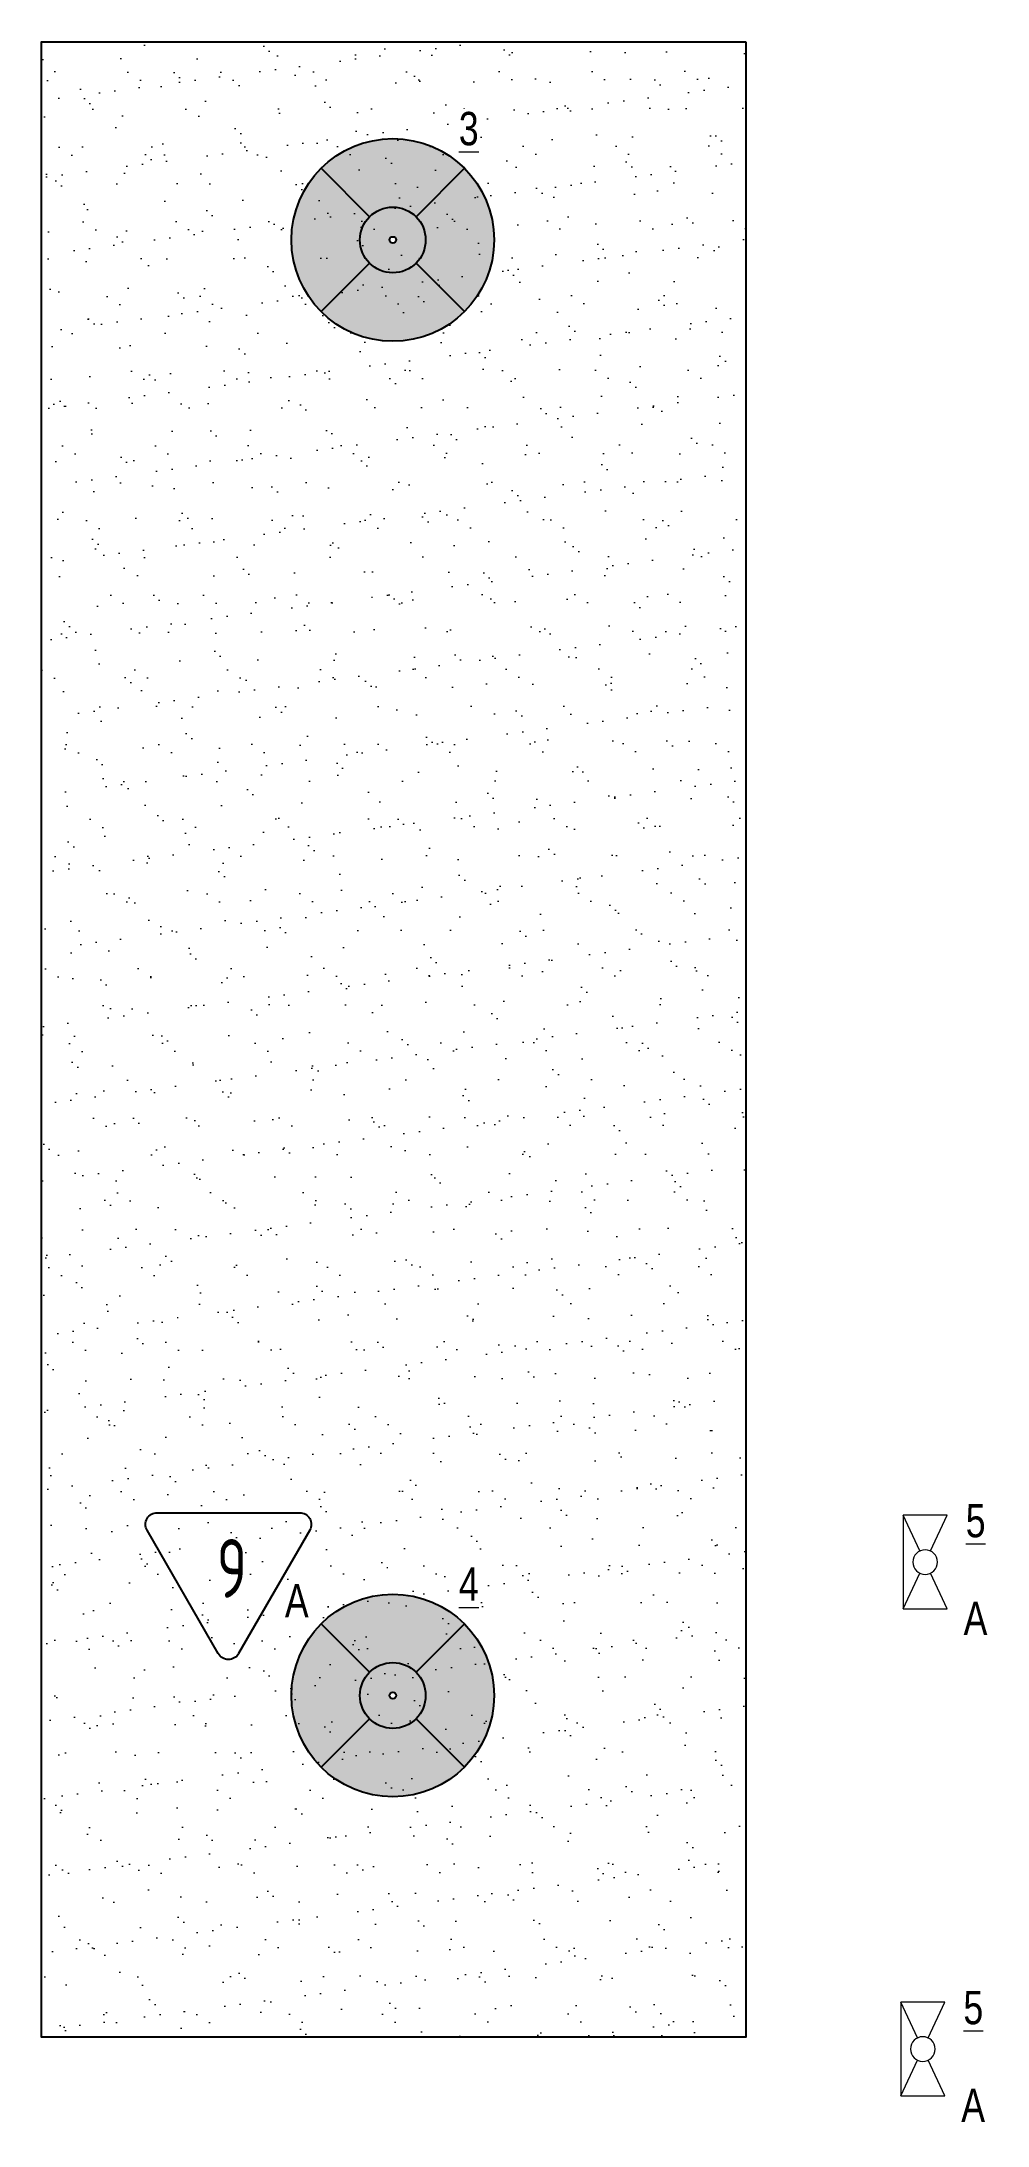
# Model space of a CAD drawing. Header units: millimetres. Extents: x -547274 to 397870, y -45599 to 141350.
# Drawn here: x -157974 to -153945, y 118475 to 127351 of the extents above; entities that cross this region are included whole.
import ezdxf

# ---------------------------------------------------------------- set-up
doc = ezdxf.new("R2010")
doc.units = ezdxf.units.MM
for name, color, linetype, lineweight in [('_ЭОМ_ОБЩ_Освещение_текст тип светильника', 172, 'Continuous', 50), ('_ЭОМ_светильник А', 1, 'Continuous', 35), ('_ЭОМ_светильник Р', 4, 'Continuous', 35)]:
    doc.layers.add(name, color=color, linetype=linetype, lineweight=lineweight)
doc.layers.add('X-ref Light Emergency', color=249, linetype='Continuous')
doc.layers.add('АР_Потолок_Покраска', color=7, linetype='Continuous', lineweight=5, true_color=0x007399)
doc.styles.add('ISOCPEUR', font='isocpeur.ttf', dxfattribs={"height": 799.9999999999999})
doc.styles.add('ГОСТ', font='cad.shx', dxfattribs={"width": 0.8})

msp = doc.modelspace()

# ---------------------------------------------------------------- texts
at = {"insert": (-157227.7878511578, 120972.5385974961), "char_height": 250, "width": 294.3337657886732, "attachment_point": 1, "style": 'ISOCPEUR'}
msp.add_mtext('{\\W0.7;9}', dxfattribs=at)
at = {"layer": '_ЭОМ_ОБЩ_Освещение_текст тип светильника', "color": 18, "lineweight": 18, "ltscale": 40, "true_color": 0x000000, "char_height": 142.1875, "width": 55.871829552576, "attachment_point": 1, "style": 'ГОСТ', "bg_fill": 3, "box_fill_scale": 1.1, "bg_fill_color": 256, "bg_fill_transparency": 0}
for insert in [(-154037.0355968187, 121122.2254603798, -2.499999999999976e-09), (-154047.035596823, 119048.0285676303, -2.499999999999976e-09)]:
    msp.add_mtext('{\\L5}', dxfattribs=dict(at, insert=insert))
at = {"layer": '_ЭОМ_светильник А', "color": 18, "lineweight": 18, "ltscale": 100, "true_color": 0x000000, "char_height": 142.1875, "width": 86.04374658316377, "attachment_point": 1, "style": 'ГОСТ', "bg_fill": 3, "box_fill_scale": 1.1, "bg_fill_color": 256, "bg_fill_transparency": 0}
for insert in [(-154046.1547938981, 120705.7600497877, 2.377361916803339e-09), (-154056.1547939024, 118631.5631570382, 2.377361916803339e-09)]:
    msp.add_mtext('А', dxfattribs=dict(at, insert=insert))

# ---------------------------------------------------------------- blocks, each defined once
blk = doc.blocks.new('подвесной светильник люстра')
at = {"true_color": 0xf8f6b0, "transparency": 33554687}
h = blk.add_hatch(color=51, dxfattribs=at)
h.dxf.hatch_style = 1
edge = h.paths.add_edge_path()
edge.add_ellipse((0, 0), major_axis=(-431.6666666666836, 0), ratio=0.9999999999999278, start_angle=225.0000000000021, end_angle=314.9999999999979)
edge.add_line((-305.234427212194, 305.234427212194), (-98.99494936611666, 98.99494936611666))
edge.add_ellipse((0, 0), major_axis=(-140.0000000000049, 0), ratio=0.9999999999999304, start_angle=225.000000000002, end_angle=314.999999999998, ccw=False)
edge.add_line((98.99494936612066, 98.99494936611336), (305.2344272121939, 305.2344272121939))
edge = h.paths.add_edge_path()
edge.add_ellipse((0, 0), major_axis=(-140.0000000000049, 0), ratio=0.9999999999999304, start_angle=314.999999999998, end_angle=405.000000000002, ccw=False)
edge.add_line((-98.99494936611666, 98.99494936611666), (-305.234427212194, 305.234427212194))
edge.add_ellipse((0, 0), major_axis=(-431.6666666666836, 0), ratio=0.9999999999999278, start_angle=314.9999999999979, end_angle=405.0000000000014)
edge.add_line((-305.2344272121976, -305.2344272121903), (-98.99494936611669, -98.99494936611666))
edge = h.paths.add_edge_path()
edge.add_ellipse((0, 0), major_axis=(-140.0000000000049, 0), ratio=0.9999999999999304, start_angle=405.000000000002, end_angle=494.999999999998, ccw=False)
edge.add_line((-98.99494936611664, -98.99494936611677), (-305.2344272121976, -305.2344272121903))
edge.add_ellipse((0, 0), major_axis=(-431.6666666666836, 0), ratio=0.9999999999999278, start_angle=405.0000000000014, end_angle=494.9999999999979)
edge.add_line((305.234427212194, -305.234427212194), (98.99494936611669, -98.99494936611666))
edge = h.paths.add_edge_path()
edge.add_ellipse((0, 0), major_axis=(-431.6666666666836, 0), ratio=0.9999999999999278, start_angle=494.9999999999979, end_angle=585.0000000000022)
edge.add_line((305.234427212194, 305.2344272121939), (98.99494936612007, 98.99494936611276))
edge.add_ellipse((0, 0), major_axis=(-140.0000000000049, 0), ratio=0.9999999999999304, start_angle=494.999999999998, end_angle=585.000000000002, ccw=False)
edge.add_line((98.99494936611674, -98.99494936611666), (305.2344272121939, -305.234427212194))
edge = h.paths.add_edge_path()
edge.add_ellipse((0, 0), major_axis=(-140.0000000000049, 0), ratio=0.9999999999999304, start_angle=494.999999999998, end_angle=585.0000000000019)
edge.add_ellipse((0, 0), major_axis=(-140.0000000000049, 0), ratio=0.9999999999999304, start_angle=225.000000000002, end_angle=314.999999999998)
edge.add_ellipse((0, 0), major_axis=(-140.0000000000049, 0), ratio=0.9999999999999304, start_angle=314.999999999998, end_angle=405.000000000002)
edge.add_ellipse((0, 0), major_axis=(-140.0000000000049, 0), ratio=0.9999999999999304, start_angle=405.000000000002, end_angle=494.999999999998)
edge = h.paths.add_edge_path(flags=16)
edge.add_ellipse((0, 0), major_axis=(-14.00000000000909, 0), ratio=0.9999999999987021, start_angle=0, end_angle=360)
at = {"color": 0, "linetype": 'ByBlock', "lineweight": -2}
for points in [[(-305.2344272121991, 305.2344272121991), (-98.99494936611154, 98.99494936611154)], [(305.2344272121991, 305.2344272121991), (98.99494936611882, 98.99494936611154)], [(-98.99494936611154, -98.99494936611154), (-305.2344272121918, -305.2344272121845)], [(98.99494936611154, -98.99494936611154), (305.2344272121991, -305.2344272121991)]]:
    blk.add_lwpolyline(points, dxfattribs=at)
for major_axis, ratio, start_param, end_param in [((-431.6666666666836, 0), 0.9999999999999278, 3.926990816987278, 10.21017612416686), ((-140.0000000000049, 0), 0.9999999999999304, 3.926990816987276, 10.21017612416686), ((-140.0000000000049, 0), 0.9999999999999304, 3.926990816987276, 10.21017612416686), ((-14.00000000000909, 0), 0.9999999999987021, 3.926990816987891, 10.21017612416748)]:
    blk.add_ellipse((0, 0), major_axis=major_axis, ratio=ratio, start_param=start_param, end_param=end_param, dxfattribs=at)
blk = doc.blocks.new('ЭКРАН 9ВТ')
at = {"color": 0, "linetype": 'ByBlock', "lineweight": -2}
for points in [[(398.8943443857133, 376.0789199508727), (398.8943443857133, 0), (-398.8943443857133, 0), (-398.8943443857133, 376.0789199508727)], [(-398.8943443857133, 376.0789199508727), (-94.85104044532636, 232.7523988136963)], [(94.85104044532636, 232.7523988136963), (398.8943443857133, 376.0789199508727)], [(-398.8943443857133, 0), (-94.85104044532636, 143.3265211371763)], [(94.85104044532636, 143.3265211371763), (398.8943443857133, 0)]]:
    blk.add_lwpolyline(points, dxfattribs=at)
blk.add_circle((0, 188.0394599754363), 104.8616553994507, dxfattribs=at)

# ---------------------------------------------------------------- hatches: boundary and pattern name
at = {"layer": 'АР_Потолок_Покраска'}
h = msp.add_hatch(dxfattribs=at)
h.set_pattern_fill('AR-SAND', color=256, scale=5)
h.set_pattern_definition([(37.50000000000001, (-363500.6916116846, 92479.56216568893), (-8.000156479920228, 244.7066186646712), [0, -193.04, 0, -215.9, 0, -206.375]), (7.499999999999999, (-363500.6916116846, 92479.56216568893), (224.7616415690013, 358.4125502841771), [0, -104.14, 0, -173.99, 0, -66.67500000000001]), (327.5, (-363656.9016116845, 92479.56216568893), (395.496185120729, 0.718592339272881), [0, -63.5, 0, -228.6, 0, -298.45]), (317.5, (-363656.9016116845, 92479.56216568893), (381.7782262361486, 111.4646616286082), [0, -31.75, 0, -149.86, 0, -171.45])])
h.paths.add_polyline_path([(-154973.9151109827, 127350.6824583525), (-154973.9151109827, 118850.6824583525), (-157973.9151109827, 118850.6824583525), (-157973.9151109827, 127350.6824583525)])

# ---------------------------------------------------------------- linework, layer by layer
msp.add_lwpolyline([(-154973.9151109827, 127350.6824583525), (-154973.9151109827, 118850.6824583525), (-157973.9151109827, 118850.6824583525), (-157973.9151109827, 127350.6824583525)], close=True)
msp.add_lwpolyline([(-157481.4800892855, 121084.6206330153), (-156875.2621485561, 121084.620633015, -0.5773494962845065), (-156831.9608994392, 121009.6208703194), (-157135.0697839558, 120484.6208821112, -0.5773541042744643), (-157221.6726119673, 120484.6208821112), (-157524.781273931, 121009.6204848479, -0.5773491286020777), (-157481.4800892855, 121084.6206330153, -1.710881644036777e-06)], format="xyb")

# ---------------------------------------------------------------- block references
at = {"layer": '_ЭОМ_светильник А', "color": 18, "lineweight": 18, "ltscale": 100, "true_color": 0x000000, "xscale": -0.5, "yscale": 0.5, "zscale": 0.5, "rotation": 270}
for p in [(-154303.9151109784, 120874.3263319036), (-154313.9151109827, 118800.1294391541)]:
    msp.add_blockref('ЭКРАН 9ВТ', p, dxfattribs=at)
at = {"layer": '_ЭОМ_светильник А', "color": 18, "lineweight": 18, "ltscale": 100, "true_color": 0x000000}
msp.add_blockref('подвесной светильник люстра', (-156478.0199330254, 120306.0208585292), dxfattribs=at)
at = {"layer": '_ЭОМ_светильник Р', "color": 18, "lineweight": 18, "ltscale": 100, "true_color": 0x000000}
msp.add_blockref('подвесной светильник люстра', (-156478.0199330254, 126506.0208585292), dxfattribs=at)
at = {"layer": 'X-ref Light Emergency', "linetype": 'ByBlock', "ltscale": 40}
for p in [(-156478.0199330254, 126506.0208585292), (-156478.0199330254, 120306.0208585292)]:
    msp.add_blockref('подвесной светильник люстра', p, dxfattribs=at)
at = {"layer": 'X-ref Light Emergency', "color": 18, "linetype": 'ByBlock', "lineweight": 18, "ltscale": 40, "true_color": 0x000000}
for p in [(-156478.0199330254, 126506.0208585292), (-156478.0199330254, 120306.0208585292)]:
    msp.add_blockref('подвесной светильник люстра', p, dxfattribs=at)

msp.set_redraw_order([(e.dxf.handle, doc.entitydb.next_handle()) for e in msp.query("TEXT MTEXT ATTDEF DIMENSION ARC_DIMENSION")])  # texts and dimensions are drawn at this point

# ---------------------------------------------------------------- next in the draw order: texts
at = {"layer": '_ЭОМ_ОБЩ_Освещение_текст тип светильника', "color": 18, "lineweight": 18, "ltscale": 40, "true_color": 0x000000, "char_height": 142.1875, "width": 55.871829552576, "attachment_point": 1, "style": 'ГОСТ', "bg_fill": 3, "box_fill_scale": 1.1, "bg_fill_color": 256, "bg_fill_transparency": 0}
for s, insert in [('{\\L3}', (-156196.6481596517, 127051.5211162676)), ('{\\L4}', (-156196.6481596517, 120851.5211162676))]:
    msp.add_mtext(s, dxfattribs=dict(at, insert=insert))
at = {"layer": '_ЭОМ_светильник А', "color": 18, "lineweight": 18, "ltscale": 100, "true_color": 0x000000, "insert": (-156937.8074691382, 120780.8624252588), "char_height": 142.1875, "width": 86.04374658316377, "attachment_point": 1, "style": 'ГОСТ', "bg_fill": 3, "box_fill_scale": 1.1, "bg_fill_color": 256, "bg_fill_transparency": 0}
msp.add_mtext('А', dxfattribs=at)

doc.saveas('drawing.dxf')
